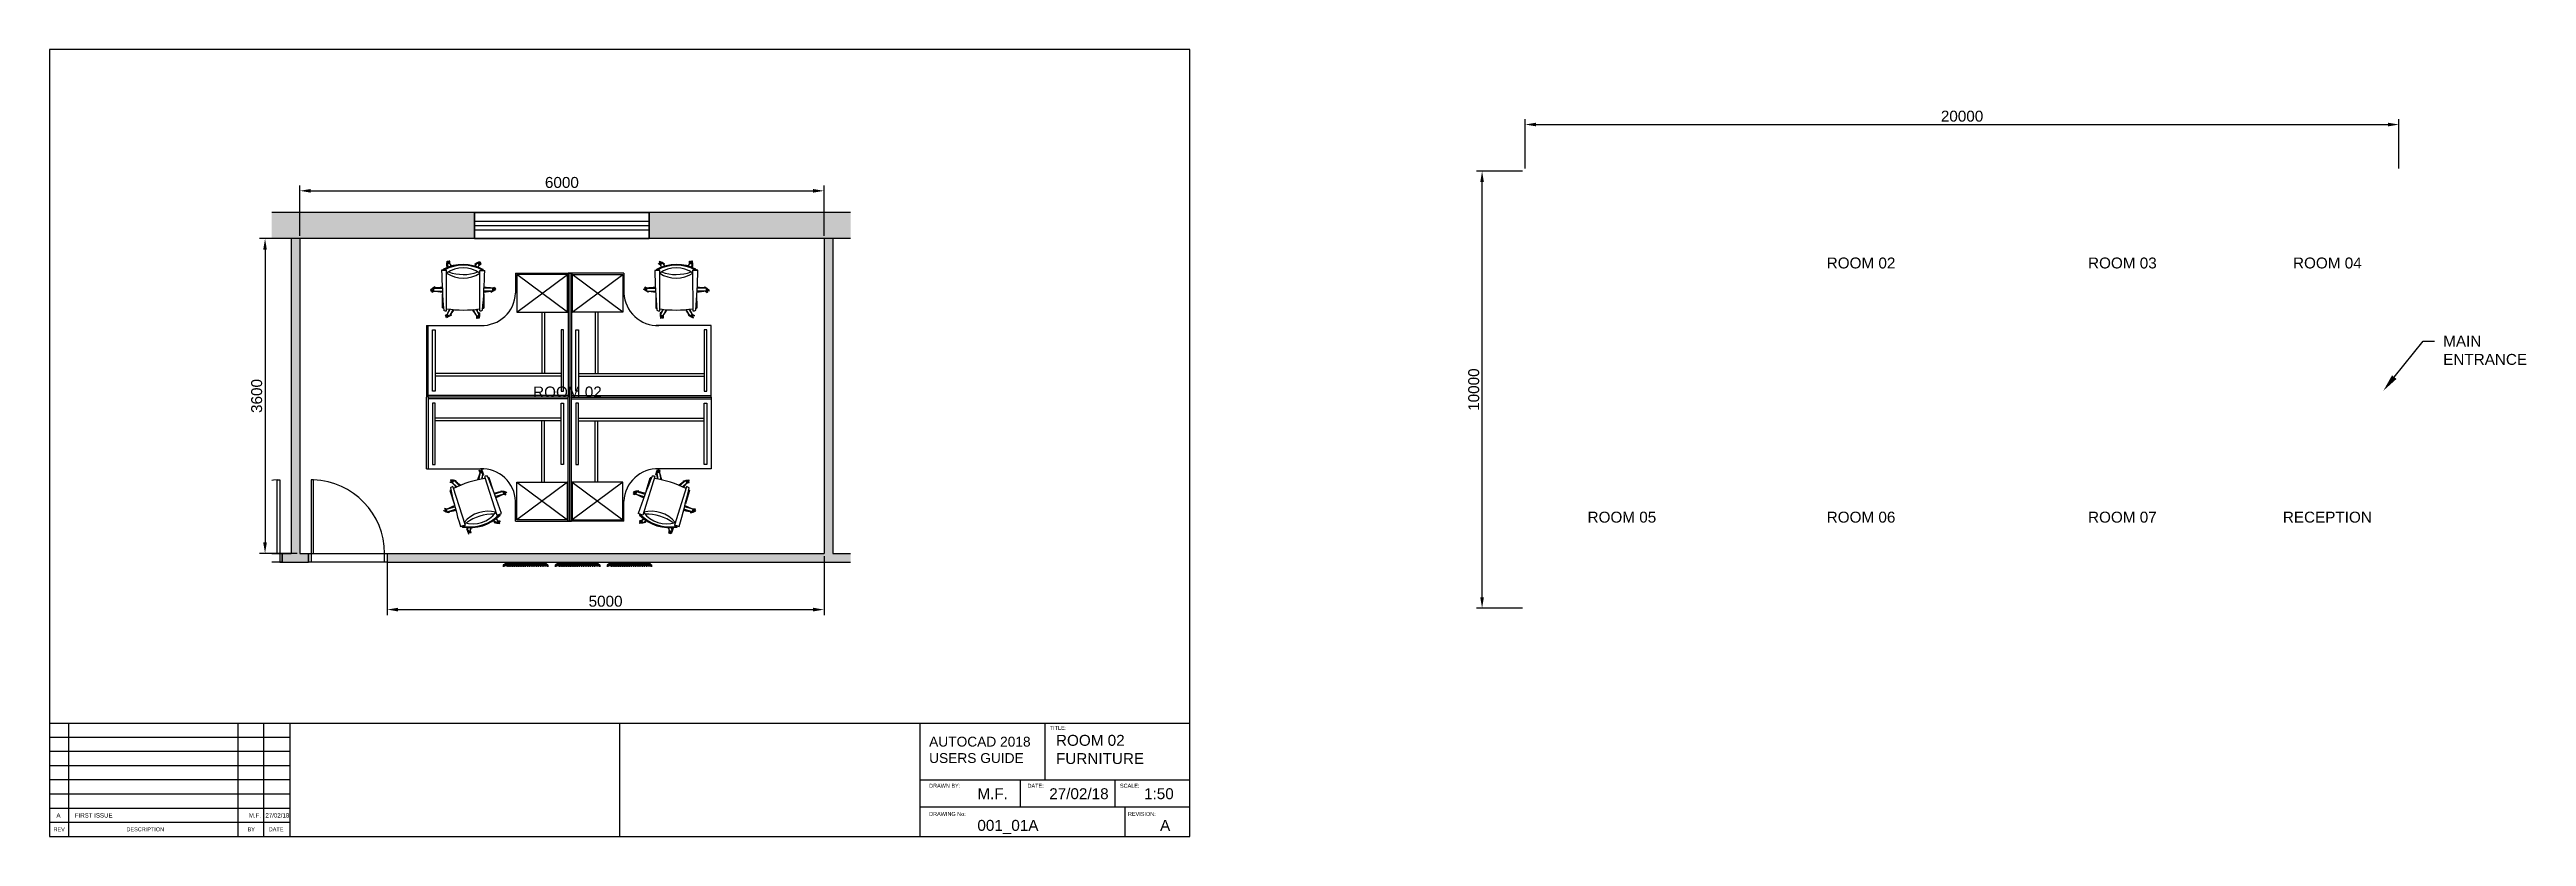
# Paper-space layout 'Room 02 Furniture' of a CAD drawing. Header units: millimetres. Extents: x 0 to 567, y 0 to 180.
# The model-space entities are those that its viewports show. They can reach past a viewport. Long polylines and large blocks are cut down to what shows.
import ezdxf
from ezdxf import colors
from ezdxf.entities.mleader import LeaderData, LeaderLine
from ezdxf.enums import TextEntityAlignment as Align
from ezdxf.math import Vec2, Vec3

# ---------------------------------------------------------------- set-up
doc = ezdxf.new("R2010")
doc.units = ezdxf.units.MM
doc.set_wipeout_variables(frame=1)
for name, color, linetype in [('Doors', 150, 'Continuous'), ('ExternalWalls', 7, 'Continuous'), ('FurnitureBlock', 7, 'Continuous'), ('Hatch', 252, 'Continuous'), ('InternalWalls', 7, 'Continuous'), ('Titleblock', 7, 'Continuous'), ('vport', 7, 'Continuous'), ('Windows', 92, 'Continuous')]:
    doc.layers.add(name, color=color, linetype=linetype)
doc.layers.get('vport').off()
doc.styles.get("Standard").update_dxf_attribs({"font": 'arial.ttf'})
doc.dimstyles.new('ISO-25', dxfattribs={"dimtxt": 2.5, "dimasz": 2.5, "dimexe": 1.25, "dimexo": 0.625, "dimtad": 1, "dimtxsty": 'Standard', "dimcen": 2.5, "dimadec": 0, "dimazin": 0, "dimtfac": 1, "dimtmove": 0, "dimatfit": 3, "dimfxl": 1, "dimarcsym": 0})

psp = doc.layouts.new('Room 02 Furniture')

# ---------------------------------------------------------------- texts
at = {"attachment_point": 1}
for s, insert, char_height in [('ROOM 02\\PFURNITURE', (230.375536, 23.231974), 2.5), ('M.F.', (212.386891, 11.022875), 2.5), ('27/02/18', (228.834605, 11.022875), 2.5), ('1:50', (250.539462, 11.022875), 2.5), ('A', (1.584183, 5.320823), 1), ('FIRST ISSUE', (5.799381, 5.320823), 1), ('M.F.', (45.609592, 5.320823), 1), ('27/02/18', (49.426314, 5.320823), 1), ('001_01A', (212.386891, 3.777915), 2.5), ('A', (254.203777, 3.777915), 2.5)]:
    psp.add_mtext_dynamic_manual_height_columns(s, width=29.72472058, gutter_width=12.5, heights=[0], dxfattribs=dict(at, insert=insert, char_height=char_height))
at = {"layer": 'Titleblock'}
for s, p in [('ROOM 02', (414.658101, 129.930564)), ('ROOM 03', (474.476589, 129.930564)), ('ROOM 04', (521.397903, 129.930564)), ('ROOM 05', (359.91841, 71.789431)), ('ROOM 06', (414.658101, 71.789431)), ('ROOM 07', (474.476589, 71.789431)), ('RECEPTION', (521.397903, 71.789431))]:
    psp.add_text(s, height=2.5, dxfattribs=at).set_placement(p, align=Align.CENTER)

msp = doc.modelspace()

# ---------------------------------------------------------------- blocks, each defined once
blk = doc.blocks.new('Titleblock01')
blk.add_lwpolyline([(253.18, 28.76), (253.18, 14.38)])
at = {"layer": 'Titleblock'}
for p, q in [((0, 28.76), (290, 28.76)), ((0, 25.26), (61.12, 25.26)), ((145, 28.76), (145, 0)), ((221.31, 28.76), (221.31, 0)), ((0, 21.65), (61.12, 21.65)), ((0, 18.04), (61.12, 18.04)), ((0, 14.43), (61.12, 14.43)), ((0, 10.82), (61.12, 10.82)), ((0, 7.22), (61.12, 7.22)), ((221.31, 7.54), (221.31, 0)), ((273.49, 7.54), (273.49, 0)), ((0, 3.61), (61.12, 3.61)), ((0, 0), (290, 0))]:
    blk.add_line(p, q, dxfattribs=at)
blk.add_lwpolyline([(0, 0), (290, 0), (290, 200), (0, 200)], close=True, dxfattribs=at)
for points in [[(0, 28.76), (0, 0)], [(4.79, 28.76), (4.79, 0)], [(47.93, 28.76), (47.93, 0)], [(54.44, 28.76), (54.44, 0)], [(61.12, 28.76), (61.12, 0)], [(221.31, 14.38), (290, 14.38)], [(221.31, 14.38), (221.31, 7.54)], [(246.86, 14.38), (246.86, 7.54)], [(270.92, 14.38), (270.92, 7.54)], [(221.31, 7.54), (290, 7.54)]]:
    blk.add_lwpolyline(points, dxfattribs=at)
at = {"layer": 'Titleblock', "attachment_point": 1}
for s, insert, char_height in [('AUTOCAD 2018 USERS GUIDE', (223.71, 25.34), 2.5), ('TITLE:', (254.4, 28.08), 1), ('DRAWN BY:', (223.71, 13.39), 1), ('DATE:', (248.73, 13.39), 1), ('SCALE:', (272.25, 13.39), 1), ('REV', (1.01, 2.31), 1), ('DESCRIPTION', (19.57, 2.31), 1), ('BY', (50.37, 2.31), 1), ('DATE', (55.76, 2.31), 1), ('DRAWING No:', (223.71, 6.21), 1), ('REVISION:', (274.28, 6.21), 1)]:
    blk.add_mtext_dynamic_manual_height_columns(s, width=29.7247, gutter_width=12.5, heights=[0], dxfattribs=dict(at, insert=insert, char_height=char_height))
blk = doc.blocks.new('*D49')
at = {"layer": 'Defpoints', "color": 0, "transparency": 16777216}
for p in [(537.78, 162.85), (337.78, 152.21), (537.78, 152.21)]:
    blk.add_point(p, dxfattribs=at)
at = {"layer": 'Titleblock', "color": 0, "lineweight": -2, "transparency": 16777216}
for p, q in [((337.78, 152.83), (337.78, 164.1)), ((340.28, 162.85), (535.28, 162.85)), ((537.78, 152.83), (537.78, 164.1))]:
    blk.add_line(p, q, dxfattribs=at)
at = {"layer": 'Titleblock', "color": 0, "transparency": 16777216}
for points in [[(340.28, 163.27), (340.28, 162.43), (337.78, 162.85)], [(535.28, 163.27), (535.28, 162.43), (537.78, 162.85)]]:
    blk.add_solid(points, dxfattribs=at)
at = {"layer": 'Titleblock', "color": 0, "transparency": 16777216, "insert": (437.78, 164.75), "char_height": 2.5, "attachment_point": 5}
blk.add_mtext('20000', dxfattribs=at)
blk = doc.blocks.new('*D50')
at = {"layer": 'Defpoints', "color": 0, "transparency": 16777216}
for p in [(327.91, 152.21), (337.78, 152.21), (337.78, 52.21)]:
    blk.add_point(p, dxfattribs=at)
at = {"layer": 'Titleblock', "color": 0, "lineweight": -2, "transparency": 16777216}
for p, q in [((337.16, 152.21), (326.66, 152.21)), ((327.91, 54.71), (327.91, 149.71)), ((337.16, 52.21), (326.66, 52.21))]:
    blk.add_line(p, q, dxfattribs=at)
at = {"layer": 'Titleblock', "color": 0, "transparency": 16777216}
for points in [[(327.5, 149.71), (328.33, 149.71), (327.91, 152.21)], [(327.5, 54.71), (328.33, 54.71), (327.91, 52.21)]]:
    blk.add_solid(points, dxfattribs=at)
at = {"layer": 'Titleblock', "color": 0, "transparency": 16777216, "insert": (326.01, 102.21), "char_height": 2.5, "attachment_point": 5, "rotation": 90}
blk.add_mtext('10000', dxfattribs=at)
blk = doc.blocks.new('*D54')
at = {"color": 0, "lineweight": -2, "transparency": 16777216}
for p, q in [((56.65, 136.75), (48.08, 136.75)), ((49.33, 134.25), (49.33, 67.25)), ((56.65, 64.75), (48.08, 64.75))]:
    blk.add_line(p, q, dxfattribs=at)
at = {"color": 0, "transparency": 16777216}
for points in [[(48.91, 134.25), (49.74, 134.25), (49.33, 136.75)], [(48.91, 67.25), (49.74, 67.25), (49.33, 64.75)]]:
    blk.add_solid(points, dxfattribs=at)
at = {"layer": 'Defpoints', "color": 0, "transparency": 16777216}
for p in [(57.28, 136.75), (49.33, 64.75), (57.28, 64.75)]:
    blk.add_point(p, dxfattribs=at)
at = {"color": 0, "transparency": 16777216, "insert": (47.42, 100.75), "char_height": 2.5, "attachment_point": 5, "rotation": 90}
blk.add_mtext('3600', dxfattribs=at)
blk = doc.blocks.new('*D55')
at = {"color": 0, "lineweight": -2, "transparency": 16777216}
for p, q in [((57.28, 137.37), (57.28, 148.94)), ((59.78, 147.69), (174.78, 147.69)), ((177.28, 137.37), (177.28, 148.94))]:
    blk.add_line(p, q, dxfattribs=at)
at = {"color": 0, "transparency": 16777216}
for points in [[(59.78, 148.1), (59.78, 147.27), (57.28, 147.69)], [(174.78, 148.1), (174.78, 147.27), (177.28, 147.69)]]:
    blk.add_solid(points, dxfattribs=at)
at = {"layer": 'Defpoints', "color": 0, "transparency": 16777216}
for p in [(177.28, 147.69), (57.28, 136.75), (177.28, 136.75)]:
    blk.add_point(p, dxfattribs=at)
at = {"color": 0, "transparency": 16777216, "insert": (117.28, 149.59), "char_height": 2.5, "attachment_point": 5}
blk.add_mtext('6000', dxfattribs=at)
blk = doc.blocks.new('*D56')
at = {"color": 0, "lineweight": -2, "transparency": 16777216}
for p, q in [((77.28, 64.12), (77.28, 50.64)), ((177.28, 64.12), (177.28, 50.64)), ((79.78, 51.89), (174.78, 51.89))]:
    blk.add_line(p, q, dxfattribs=at)
at = {"color": 0, "transparency": 16777216}
for points in [[(79.78, 52.31), (79.78, 51.47), (77.28, 51.89)], [(174.78, 52.31), (174.78, 51.47), (177.28, 51.89)]]:
    blk.add_solid(points, dxfattribs=at)
at = {"layer": 'Defpoints', "color": 0, "transparency": 16777216}
for p in [(77.28, 64.75), (177.28, 64.75), (177.28, 51.89)]:
    blk.add_point(p, dxfattribs=at)
at = {"color": 0, "transparency": 16777216, "insert": (127.28, 53.79), "char_height": 2.5, "attachment_point": 5}
blk.add_mtext('5000', dxfattribs=at)
blk = doc.blocks.new('Window01')
at = {"layer": 'Windows'}
for points in [[(0, 300), (0, 0)], [(2000, 300), (2000, 0)], [(0, 200), (2000, 200)], [(0, 150), (2000, 150)], [(0, 100), (2000, 100)]]:
    blk.add_lwpolyline(points, dxfattribs=at)
blk.add_lwpolyline([(0, 0), (2000, 0), (2000, 300), (0, 300)], close=True, dxfattribs=at)
blk = doc.blocks.new('A$Cfc165b64')
at = {"layer": 'FurnitureBlock', "color": 18, "true_color": 0x000000}
for p, q in [((2219, 902), (2220, 1135)), ((2264, 902), (2265, 1135)), ((2285, 1332), (2285, 709)), ((2287, 1334), (2540, 1334)), ((2287, 1330), (2540, 1330)), ((2293, 1335), (2293, 1334)), ((2293, 1330), (2293, 714)), ((2323, 1348), (2540, 1348)), ((2323, 1322), (2540, 1322)), ((2323, 1221), (2540, 1221)), ((2340, 714), (2340, 1330)), ((2365, 714), (2365, 1330)), ((2390, 714), (2390, 1330)), ((2415, 714), (2415, 1330)), ((2440, 714), (2440, 1330)), ((2465, 714), (2465, 1330)), ((2490, 714), (2490, 1330)), ((2515, 714), (2515, 1330)), ((2757, 1348), (2540, 1348)), ((2793, 1334), (2540, 1334)), ((2540, 714), (2540, 1330)), ((2793, 1330), (2540, 1330)), ((2757, 1322), (2540, 1322)), ((2757, 1221), (2540, 1221)), ((2565, 714), (2565, 1330)), ((2590, 714), (2590, 1330)), ((2615, 714), (2615, 1330)), ((2640, 714), (2640, 1330)), ((2665, 714), (2665, 1330)), ((2690, 714), (2690, 1330)), ((2715, 714), (2715, 1330)), ((2740, 714), (2740, 1330)), ((2787, 1335), (2787, 1334)), ((2787, 1330), (2787, 714)), ((2795, 1332), (2795, 709)), ((2813, 902), (2814, 1135)), ((2858, 902), (2859, 1135)), ((2879, 1332), (2879, 709)), ((2881, 1334), (3134, 1334)), ((2881, 1330), (3134, 1330)), ((2887, 1335), (2887, 1334)), ((2887, 1330), (2887, 714)), ((2917, 1348), (3134, 1348)), ((2917, 1322), (3134, 1322)), ((2917, 1221), (3134, 1221)), ((2934, 714), (2934, 1330)), ((2959, 714), (2959, 1330)), ((2984, 714), (2984, 1330)), ((3009, 714), (3009, 1330)), ((3034, 714), (3034, 1330)), ((3059, 714), (3059, 1330)), ((3084, 714), (3084, 1330)), ((3109, 714), (3109, 1330)), ((3351, 1348), (3134, 1348)), ((3387, 1334), (3134, 1334)), ((3134, 714), (3134, 1330)), ((3387, 1330), (3134, 1330)), ((3351, 1322), (3134, 1322)), ((3351, 1221), (3134, 1221)), ((3159, 714), (3159, 1330)), ((3184, 714), (3184, 1330)), ((3209, 714), (3209, 1330)), ((3234, 714), (3234, 1330)), ((3259, 714), (3259, 1330)), ((3284, 714), (3284, 1330)), ((3309, 714), (3309, 1330)), ((3334, 714), (3334, 1330)), ((3381, 1335), (3381, 1334)), ((3381, 1330), (3381, 714)), ((3389, 1332), (3389, 709)), ((3408, 902), (3408, 1135)), ((3453, 902), (3453, 1135)), ((3473, 1332), (3473, 709)), ((3475, 1334), (3728, 1334)), ((3475, 1330), (3728, 1330)), ((3481, 1335), (3481, 1334)), ((3481, 1330), (3481, 714)), ((3511, 1348), (3728, 1348)), ((3511, 1322), (3728, 1322)), ((3511, 1221), (3728, 1221)), ((3528, 714), (3528, 1330)), ((3553, 714), (3553, 1330)), ((3578, 714), (3578, 1330)), ((3603, 714), (3603, 1330)), ((3628, 714), (3628, 1330)), ((3653, 714), (3653, 1330)), ((3678, 714), (3678, 1330)), ((3703, 714), (3703, 1330)), ((3945, 1348), (3728, 1348)), ((3981, 1334), (3728, 1334)), ((3981, 1330), (3728, 1330)), ((3728, 714), (3728, 1330)), ((3945, 1322), (3728, 1322)), ((3945, 1221), (3728, 1221)), ((3753, 714), (3753, 1330)), ((3778, 714), (3778, 1330)), ((3803, 714), (3803, 1330)), ((3828, 714), (3828, 1330)), ((3853, 714), (3853, 1330)), ((3878, 714), (3878, 1330)), ((3903, 714), (3903, 1330)), ((3928, 714), (3928, 1330)), ((3975, 1335), (3975, 1334)), ((3975, 1330), (3975, 714)), ((3983, 1332), (3983, 709)), ((4002, 902), (4002, 1135)), ((4047, 902), (4047, 1135)), ((4140, 1247), (4467, 1247)), ((4467, 1247), (4517, 1247)), ((2287, 707), (2793, 707)), ((2293, 714), (2787, 714)), ((2881, 707), (3387, 707)), ((2887, 714), (3381, 714)), ((3475, 707), (3981, 707)), ((3481, 714), (3975, 714))]:
    blk.add_line(p, q, dxfattribs=at)
for points in [[(2293, 1335, -0.193227), (2295, 1339, -0.100049), (2302, 1344, -0.057828), (2311, 1347, -0.044372), (2323, 1348, -0.044372)], [(2323, 1322, -0.026524), (2311, 1322, -0.036397), (2302, 1324, -0.076097), (2294, 1327, -0.259446), (2293, 1330, -0.259446)], [(2323, 1221, -0.026524), (2311, 1222, -0.036397), (2302, 1223, -0.076097), (2294, 1226, -0.259446), (2293, 1229, -0.259446)], [(2787, 1335, 0.193227), (2785, 1339, 0.100049), (2778, 1344, 0.057828), (2769, 1347, 0.044372), (2757, 1348, 0.044372)], [(2757, 1322, 0.026524), (2769, 1322, 0.036397), (2778, 1324, 0.076097), (2786, 1327, 0.259446), (2787, 1330, 0.259446)], [(2757, 1221, 0.026524), (2769, 1222, 0.036397), (2778, 1223, 0.076097), (2786, 1226, 0.259446), (2787, 1229, 0.259446)], [(2887, 1335, -0.193227), (2889, 1339, -0.100049), (2896, 1344, -0.057828), (2905, 1347, -0.044372), (2917, 1348, -0.044372)], [(2917, 1322, -0.026524), (2905, 1322, -0.036397), (2896, 1324, -0.076097), (2888, 1327, -0.259446), (2887, 1330, -0.259446)], [(2917, 1221, -0.026524), (2905, 1222, -0.036397), (2896, 1223, -0.076097), (2888, 1226, -0.259446), (2887, 1229, -0.259446)], [(3381, 1335, 0.193227), (3379, 1339, 0.100049), (3372, 1344, 0.057828), (3363, 1347, 0.044372), (3351, 1348, 0.044372)], [(3351, 1322, 0.026524), (3363, 1322, 0.036397), (3372, 1324, 0.076097), (3380, 1327, 0.259446), (3381, 1330, 0.259446)], [(3351, 1221, 0.026524), (3363, 1222, 0.036397), (3372, 1223, 0.076097), (3380, 1226, 0.259446), (3381, 1229, 0.259446)], [(3481, 1335, -0.193227), (3483, 1339, -0.100049), (3490, 1344, -0.057828), (3499, 1347, -0.044372), (3511, 1348, -0.044372)], [(3511, 1322, -0.026524), (3499, 1322, -0.036397), (3490, 1324, -0.076097), (3482, 1327, -0.259446), (3481, 1330, -0.259446)], [(3511, 1221, -0.026524), (3499, 1222, -0.036397), (3490, 1223, -0.076097), (3482, 1226, -0.259446), (3481, 1229, -0.259446)], [(3975, 1335, 0.193227), (3973, 1339, 0.100049), (3966, 1344, 0.057828), (3957, 1347, 0.044372), (3945, 1348, 0.044372)], [(3945, 1322, 0.026524), (3957, 1322, 0.036397), (3966, 1324, 0.076097), (3974, 1327, 0.259446), (3975, 1330, 0.259446)], [(3945, 1221, 0.026524), (3957, 1222, 0.036397), (3966, 1223, 0.076097), (3974, 1226, 0.259446), (3975, 1229, 0.259446)]]:
    blk.add_lwpolyline(points, format="xyb", dxfattribs=at)
for centre, radius, start, end in [((3352, 1132), 1132, 174.2062, 179.8552), ((2242, 885), 362, 87.1652, 92.5453), ((1132, 1138), 1132, 359.8552, 5.5043), ((2272, 1217), 24.8, 59.4238, 118.0272), ((2272, 1249), 24.8, 244.6447, 300.5762), ((2287, 1332), 2, 90, 270), ((2793, 1332), 2, 270, 90), ((2807, 1217), 24.8, 62.0965, 120.5762), ((2807, 1217), 24.8, 62.0965, 120.5762), ((2807, 1249), 24.8, 239.4238, 295.0594), ((2807, 1249), 24.8, 239.4238, 295.0594), ((3947, 1132), 1132, 174.2062, 179.8552), ((2836, 885), 362, 87.1652, 92.5453), ((1727, 1138), 1132, 359.8552, 5.5043), ((2866, 1217), 24.8, 59.4238, 118.0272), ((2866, 1249), 24.8, 244.6447, 300.5762), ((2881, 1332), 2, 90, 270), ((3387, 1332), 2, 270, 90), ((3402, 1217), 24.8, 62.0965, 120.5762), ((3402, 1217), 24.8, 62.0965, 120.5762), ((3402, 1249), 24.8, 239.4238, 295.0594), ((3402, 1249), 24.8, 239.4238, 295.0594), ((4541, 1132), 1132, 174.2062, 179.8552), ((3430, 885), 362, 87.1652, 92.5453), ((2321, 1138), 1132, 359.8552, 5.5043), ((3460, 1217), 24.8, 59.4238, 118.0272), ((3460, 1249), 24.8, 244.6447, 300.5762), ((3475, 1332), 2, 90, 270), ((3981, 1332), 2, 270, 90), ((3996, 1217), 24.8, 62.0965, 120.5762), ((3996, 1217), 24.8, 62.0965, 120.5762), ((3996, 1217), 24.8, 62.0965, 120.5762), ((3996, 1249), 24.8, 239.4238, 295.0594), ((3996, 1249), 24.8, 239.4238, 295.0594), ((3996, 1249), 24.8, 239.4238, 295.0594), ((5135, 1132), 1132, 174.2062, 179.8552), ((4024, 885), 362, 87.1652, 92.5453), ((2915, 1138), 1132, 359.8552, 5.5043), ((4329, 1047), 275, 133.3418, 46.6582), ((2252, 902), 32.6, 179.8552, 213.633), ((2242, 1005), 122, 261.8579, 277.8525), ((2232, 902), 32.6, 326.0775, 359.8552), ((2272, 995), 24.8, 59.4238, 107.4891), ((2272, 1027), 24.8, 252.4172, 300.5762), ((2807, 995), 24.8, 75.2858, 120.5762), ((2807, 1027), 24.8, 239.4238, 284.6177), ((2846, 902), 32.6, 179.8552, 213.633), ((2836, 1005), 122, 261.8579, 277.8525), ((2826, 902), 32.6, 326.0775, 359.8552), ((2866, 995), 24.8, 59.4238, 107.4891), ((2866, 1027), 24.8, 252.4172, 300.5762), ((3402, 995), 24.8, 75.2858, 120.5762), ((3402, 1027), 24.8, 239.4238, 284.6177), ((3440, 902), 32.6, 179.8552, 213.633), ((3430, 1005), 122, 261.8579, 277.8525), ((3420, 902), 32.6, 326.0775, 359.8552), ((3460, 995), 24.8, 59.4238, 107.4891), ((3460, 1027), 24.8, 252.4172, 300.5762), ((3996, 995), 24.8, 75.2858, 120.5762), ((3996, 1027), 24.8, 239.4238, 284.6177), ((4034, 902), 32.6, 179.8552, 213.633), ((4024, 1005), 122, 261.8579, 277.8525), ((4014, 902), 32.6, 326.0775, 359.8552), ((2287, 709), 2, 180, 270), ((2793, 709), 2, 270, 0), ((2881, 709), 2, 180, 270), ((3387, 709), 2, 270, 0), ((3475, 709), 2, 180, 270), ((3981, 709), 2, 270, 0)]:
    blk.add_arc(centre, radius, start, end, dxfattribs=at)
blk = doc.blocks.new('A$Cfd734efa')
at = {"layer": 'FurnitureBlock', "color": 18, "linetype": 'ByBlock', "lineweight": -2, "ltscale": 0.2, "true_color": 0x000000}
for p, q in [((8377, 16172), (7557, 16172)), ((7557, 16172), (7557, 15542)), ((8357, 14572), (8357, 16172)), ((8377, 16172), (9197, 16172)), ((8377, 14572), (8377, 16172)), ((8397, 14572), (8397, 16172)), ((9197, 16172), (9197, 15542)), ((6957, 15172), (7188, 15172)), ((6957, 15172), (6957, 14532)), ((9797, 15172), (9567, 15172)), ((9797, 15172), (9797, 14532)), ((6957, 14572), (8377, 14572)), ((6957, 13932), (6957, 14572)), ((6957, 14552), (8377, 14552)), ((6957, 14532), (8377, 14532)), ((6957, 14532), (8377, 14532)), ((8357, 14532), (8357, 12932)), ((9797, 14572), (8377, 14572)), ((9797, 14552), (8377, 14552)), ((8377, 14532), (8377, 12932)), ((9797, 14532), (8377, 14532)), ((9797, 14532), (8377, 14532)), ((8397, 14532), (8397, 12932)), ((9797, 13932), (9797, 14572)), ((6957, 13932), (7188, 13932)), ((9797, 13932), (9567, 13932)), ((7557, 12912), (7557, 13563)), ((9197, 12912), (9197, 13563)), ((8377, 12932), (7557, 12932)), ((7557, 12912), (8377, 12912)), ((8377, 12932), (9197, 12932)), ((9197, 12912), (8377, 12912))]:
    blk.add_line(p, q, dxfattribs=at)
at = {"layer": 'FurnitureBlock', "color": 18, "linetype": 'ByBlock', "lineweight": -2, "true_color": 0x000000}
for p, q in [((6852, 15959), (6821, 15956)), ((6821, 15956), (6821, 15945)), ((6821, 15945), (6832, 15946)), ((6822, 15935), (6832, 15935)), ((6822, 15924), (6822, 15935)), ((6850, 15924), (6822, 15924)), ((6832, 15946), (6842, 15946)), ((6832, 15935), (6842, 15936)), ((6845, 15928), (6861, 15955)), ((6845, 15928), (6878, 15909)), ((6884, 15959), (6852, 15959)), ((6861, 15955), (6889, 15939)), ((6878, 15948), (6884, 15948)), ((6884, 15948), (6884, 15959)), ((6926, 15962), (6926, 16019)), ((6926, 16019), (6926, 15962)), ((7388, 15963), (6926, 15962)), ((7114, 16098), (7134, 16123)), ((7122, 16091), (7114, 16098)), ((7129, 16099), (7122, 16091)), ((7129, 16099), (7129, 16099)), ((7131, 16112), (7163, 16112)), ((7131, 16112), (7131, 16012)), ((7134, 16123), (7155, 16146)), ((7156, 16131), (7150, 16123)), ((7155, 16146), (7163, 16139)), ((7163, 16139), (7156, 16131)), ((7164, 16124), (7158, 16117)), ((7163, 16105), (7179, 16126)), ((7163, 16112), (7163, 16010)), ((7171, 16132), (7164, 16124)), ((7179, 16126), (7171, 16132)), ((7357, 16009), (7198, 16008)), ((7433, 15956), (7371, 15920)), ((7449, 15929), (7375, 15886)), ((7428, 15954), (7442, 15978)), ((7434, 15917), (7431, 15912)), ((7431, 15912), (7441, 15907)), ((7433, 15956), (7449, 15929)), ((7446, 15963), (7441, 15954)), ((7441, 15907), (7456, 15934)), ((7442, 15978), (7451, 15973)), ((7451, 15973), (7446, 15963)), ((7455, 15959), (7451, 15950)), ((7460, 15968), (7455, 15959)), ((7456, 15934), (7470, 15963)), ((7470, 15963), (7460, 15968)), ((9323, 15914), (9333, 15916)), ((9327, 15883), (9323, 15914)), ((9334, 15852), (9327, 15883)), ((9355, 15897), (9332, 15875)), ((9332, 15875), (9390, 15813)), ((9333, 15916), (9335, 15906)), ((9335, 15906), (9337, 15896)), ((9354, 15920), (9344, 15918)), ((9344, 15918), (9345, 15908)), ((9345, 15908), (9347, 15898)), ((9360, 15893), (9354, 15920)), ((9355, 15897), (9404, 15844)), ((9401, 15890), (9840, 15750)), ((9444, 15924), (9596, 15876)), ((9660, 15964), (9630, 15867)), ((9649, 15982), (9658, 15986)), ((9657, 15958), (9649, 15982)), ((9658, 15986), (9662, 15977)), ((9690, 15954), (9660, 15964)), ((9690, 15954), (9660, 15859)), ((9662, 15977), (9666, 15967)), ((9678, 15994), (9668, 15990)), ((9668, 15990), (9672, 15981)), ((9672, 15981), (9676, 15971)), ((9691, 15966), (9678, 15994)), ((9688, 15942), (9688, 15942)), ((9688, 15942), (9692, 15932)), ((9702, 15936), (9691, 15966)), ((9692, 15932), (9702, 15936)), ((6838, 15610), (6825, 15581)), ((6854, 15637), (6838, 15610)), ((6839, 15586), (6844, 15595)), ((6846, 15616), (6879, 15635)), ((6861, 15588), (6846, 15616)), ((6863, 15632), (6854, 15637)), ((6860, 15627), (6863, 15632)), ((6861, 15588), (6889, 15604)), ((7434, 15589), (7372, 15625)), ((7449, 15616), (7376, 15659)), ((7410, 15596), (7411, 15586)), ((7417, 15596), (7410, 15596)), ((7449, 15616), (7434, 15589)), ((7445, 15620), (7472, 15620)), ((7462, 15609), (7452, 15609)), ((7463, 15599), (7453, 15598)), ((7473, 15610), (7462, 15609)), ((7473, 15599), (7463, 15599)), ((7472, 15620), (7473, 15610)), ((7474, 15589), (7473, 15599)), ((9238, 15578), (9321, 15596)), ((9344, 15854), (9334, 15852)), ((9343, 15860), (9344, 15854)), ((9840, 15750), (9858, 15804)), ((9858, 15804), (9840, 15750)), ((9901, 15724), (9870, 15717)), ((9908, 15693), (9870, 15685)), ((9877, 15724), (9880, 15734)), ((9882, 15722), (9877, 15724)), ((9880, 15734), (9910, 15725)), ((9908, 15693), (9901, 15724)), ((9902, 15691), (9929, 15683)), ((9910, 15725), (9939, 15712)), ((9922, 15696), (9913, 15700)), ((9926, 15706), (9916, 15710)), ((9932, 15693), (9922, 15696)), ((9936, 15703), (9926, 15706)), ((9929, 15683), (9932, 15693)), ((9939, 15712), (9936, 15703)), ((6825, 15581), (6834, 15576)), ((6834, 15576), (6839, 15586)), ((6844, 15572), (6848, 15581)), ((6853, 15567), (6844, 15572)), ((6848, 15581), (6853, 15590)), ((6867, 15591), (6853, 15567)), ((6927, 15582), (6927, 15525)), ((7388, 15582), (6927, 15582)), ((7131, 15438), (7118, 15414)), ((7118, 15414), (7126, 15409)), ((7126, 15409), (7132, 15418)), ((7132, 15433), (7132, 15532)), ((7163, 15433), (7132, 15433)), ((7132, 15418), (7137, 15426)), ((7135, 15403), (7141, 15412)), ((7144, 15398), (7135, 15403)), ((7141, 15412), (7146, 15421)), ((7162, 15423), (7144, 15398)), ((7178, 15451), (7162, 15423)), ((7163, 15433), (7163, 15534)), ((7166, 15451), (7169, 15456)), ((7169, 15456), (7178, 15451)), ((7198, 15536), (7358, 15536)), ((7411, 15586), (7442, 15585)), ((7442, 15585), (7474, 15589)), ((9206, 15558), (9210, 15568)), ((9235, 15546), (9206, 15558)), ((9210, 15568), (9220, 15565)), ((9217, 15588), (9213, 15578)), ((9213, 15578), (9223, 15574)), ((9243, 15580), (9217, 15588)), ((9220, 15565), (9229, 15561)), ((9223, 15574), (9233, 15571)), ((9265, 15537), (9235, 15546)), ((9238, 15578), (9245, 15547)), ((9245, 15547), (9314, 15562)), ((9263, 15549), (9269, 15547)), ((9269, 15547), (9265, 15537)), ((9286, 15527), (9726, 15387)), ((9453, 15425), (9301, 15474)), ((9457, 15341), (9447, 15338)), ((9447, 15338), (9454, 15307)), ((9455, 15316), (9486, 15413)), ((9455, 15316), (9485, 15307)), ((9459, 15335), (9457, 15341)), ((9485, 15307), (9515, 15402)), ((9488, 15312), (9494, 15285)), ((9726, 15387), (9709, 15334)), ((9790, 15374), (9769, 15398)), ((9786, 15378), (9792, 15351)), ((9814, 15395), (9788, 15424)), ((9790, 15374), (9814, 15395)), ((9792, 15351), (9802, 15353)), ((9800, 15363), (9799, 15373)), ((9802, 15353), (9800, 15363)), ((9802, 15417), (9812, 15418)), ((9803, 15411), (9802, 15417)), ((9811, 15365), (9809, 15375)), ((9812, 15355), (9811, 15365)), ((9812, 15418), (9819, 15388)), ((9823, 15356), (9812, 15355)), ((9819, 15388), (9823, 15356)), ((9454, 15307), (9463, 15277)), ((9463, 15277), (9473, 15280)), ((9471, 15290), (9468, 15300)), ((9473, 15280), (9471, 15290)), ((9481, 15293), (9478, 15303)), ((9484, 15283), (9481, 15293)), ((9494, 15285), (9484, 15283)), ((7118, 13690), (7126, 13695)), ((7131, 13666), (7118, 13690)), ((7126, 13695), (7132, 13687)), ((7132, 13687), (7137, 13678)), ((7132, 13672), (7132, 13572)), ((7163, 13672), (7132, 13672)), ((7144, 13707), (7135, 13701)), ((7135, 13701), (7141, 13692)), ((7141, 13692), (7146, 13684)), ((7162, 13681), (7144, 13707)), ((7178, 13654), (7162, 13681)), ((7163, 13672), (7163, 13570)), ((7166, 13653), (7169, 13648)), ((7169, 13648), (7178, 13654)), ((9286, 13578), (9726, 13717)), ((9453, 13679), (9301, 13631)), ((9447, 13766), (9454, 13797)), ((9457, 13764), (9447, 13766)), ((9454, 13797), (9463, 13827)), ((9455, 13788), (9485, 13797)), ((9455, 13788), (9486, 13691)), ((9459, 13770), (9457, 13764)), ((9463, 13827), (9473, 13824)), ((9471, 13814), (9468, 13805)), ((9473, 13824), (9471, 13814)), ((9481, 13812), (9478, 13802)), ((9484, 13822), (9481, 13812)), ((9494, 13819), (9484, 13822)), ((9485, 13797), (9515, 13702)), ((9488, 13792), (9494, 13819)), ((9726, 13717), (9709, 13771)), ((9790, 13730), (9769, 13707)), ((9786, 13726), (9792, 13753)), ((9814, 13709), (9788, 13681)), ((9790, 13730), (9814, 13709)), ((9792, 13753), (9802, 13752)), ((9800, 13741), (9799, 13731)), ((9802, 13752), (9800, 13741)), ((9803, 13694), (9802, 13688)), ((9802, 13688), (9812, 13686)), ((9811, 13739), (9809, 13729)), ((9812, 13750), (9811, 13739)), ((9823, 13748), (9812, 13750)), ((9812, 13686), (9819, 13717)), ((9819, 13717), (9823, 13748)), ((6825, 13523), (6834, 13528)), ((6838, 13494), (6825, 13523)), ((6834, 13528), (6839, 13519)), ((6854, 13467), (6838, 13494)), ((6839, 13519), (6844, 13510)), ((6853, 13538), (6844, 13533)), ((6844, 13533), (6848, 13523)), ((6861, 13516), (6846, 13489)), ((6846, 13489), (6879, 13469)), ((6848, 13523), (6853, 13514)), ((6867, 13514), (6853, 13538)), ((6863, 13472), (6854, 13467)), ((6860, 13477), (6863, 13472)), ((6861, 13516), (6889, 13500)), ((6927, 13523), (6927, 13579)), ((7388, 13522), (6927, 13523)), ((7198, 13568), (7358, 13568)), ((7434, 13515), (7372, 13480)), ((7449, 13488), (7376, 13445)), ((7410, 13508), (7411, 13519)), ((7417, 13508), (7410, 13508)), ((7411, 13519), (7442, 13519)), ((7449, 13488), (7434, 13515)), ((7442, 13519), (7474, 13516)), ((7445, 13484), (7472, 13484)), ((7462, 13495), (7452, 13496)), ((7463, 13506), (7453, 13506)), ((7473, 13495), (7462, 13495)), ((7473, 13505), (7463, 13506)), ((7472, 13484), (7473, 13495)), ((7474, 13516), (7473, 13505)), ((9235, 13558), (9206, 13546)), ((9206, 13546), (9210, 13536)), ((9210, 13536), (9220, 13540)), ((9213, 13526), (9223, 13530)), ((9217, 13516), (9213, 13526)), ((9243, 13525), (9217, 13516)), ((9220, 13540), (9229, 13543)), ((9223, 13530), (9233, 13533)), ((9265, 13568), (9235, 13558)), ((9238, 13527), (9245, 13557)), ((9238, 13527), (9321, 13508)), ((9245, 13557), (9314, 13542)), ((9263, 13556), (9269, 13558)), ((9269, 13558), (9265, 13568)), ((9401, 13215), (9840, 13354)), ((9840, 13354), (9858, 13300)), ((9858, 13300), (9840, 13354)), ((9908, 13411), (9870, 13419)), ((9901, 13380), (9870, 13387)), ((9882, 13382), (9877, 13380)), ((9877, 13380), (9880, 13370)), ((9880, 13370), (9910, 13380)), ((9908, 13411), (9901, 13380)), ((9902, 13413), (9929, 13421)), ((9910, 13380), (9939, 13392)), ((9922, 13408), (9913, 13405)), ((9926, 13398), (9916, 13395)), ((9932, 13412), (9922, 13408)), ((9936, 13402), (9926, 13398)), ((9929, 13421), (9932, 13412)), ((9939, 13392), (9936, 13402)), ((6821, 13159), (6832, 13159)), ((6821, 13149), (6821, 13159)), ((6852, 13146), (6821, 13149)), ((6822, 13180), (6822, 13170)), ((6850, 13180), (6822, 13180)), ((6822, 13170), (6832, 13169)), ((6832, 13169), (6842, 13169)), ((6832, 13159), (6842, 13158)), ((6845, 13176), (6878, 13196)), ((6845, 13176), (6861, 13149)), ((6884, 13146), (6852, 13146)), ((6861, 13149), (6889, 13165)), ((6878, 13156), (6884, 13156)), ((6884, 13156), (6884, 13146)), ((6926, 13142), (6926, 13086)), ((6926, 13086), (6926, 13142)), ((7388, 13142), (6926, 13142)), ((7131, 12993), (7131, 13092)), ((7163, 12993), (7163, 13094)), ((7357, 13096), (7198, 13096)), ((7433, 13148), (7371, 13184)), ((7449, 13176), (7375, 13218)), ((7428, 13151), (7442, 13127)), ((7431, 13192), (7441, 13197)), ((7434, 13187), (7431, 13192)), ((7433, 13148), (7449, 13176)), ((7441, 13197), (7456, 13170)), ((7446, 13141), (7441, 13150)), ((7442, 13127), (7451, 13132)), ((7451, 13132), (7446, 13141)), ((7455, 13146), (7451, 13155)), ((7460, 13136), (7455, 13146)), ((7456, 13170), (7470, 13141)), ((7470, 13141), (7460, 13136)), ((9327, 13221), (9323, 13190)), ((9323, 13190), (9333, 13188)), ((9334, 13252), (9327, 13221)), ((9332, 13229), (9390, 13292)), ((9355, 13208), (9332, 13229)), ((9333, 13188), (9335, 13198)), ((9344, 13250), (9334, 13252)), ((9335, 13198), (9337, 13208)), ((9343, 13244), (9344, 13250)), ((9344, 13186), (9345, 13197)), ((9354, 13185), (9344, 13186)), ((9345, 13197), (9347, 13207)), ((9360, 13212), (9354, 13185)), ((9355, 13208), (9404, 13260)), ((9444, 13180), (9596, 13228)), ((9660, 13140), (9630, 13237)), ((9657, 13147), (9649, 13122)), ((9649, 13122), (9658, 13118)), ((9658, 13118), (9662, 13128)), ((9690, 13150), (9660, 13245)), ((9690, 13150), (9660, 13140)), ((9662, 13128), (9666, 13137)), ((9668, 13114), (9672, 13124)), ((9678, 13110), (9668, 13114)), ((9672, 13124), (9676, 13133)), ((9691, 13139), (9678, 13110)), ((9688, 13163), (9692, 13172)), ((9688, 13162), (9688, 13163)), ((9702, 13168), (9691, 13139)), ((9692, 13172), (9702, 13168)), ((7122, 13013), (7114, 13007)), ((7114, 13007), (7134, 12981)), ((7129, 13005), (7122, 13013)), ((7129, 13005), (7129, 13005)), ((7131, 12993), (7163, 12993)), ((7134, 12981), (7155, 12958)), ((7156, 12973), (7150, 12981)), ((7155, 12958), (7163, 12965)), ((7163, 12965), (7156, 12973)), ((7164, 12980), (7158, 12988)), ((7163, 12999), (7179, 12979)), ((7171, 12972), (7164, 12980)), ((7179, 12979), (7171, 12972))]:
    blk.add_line(p, q, dxfattribs=at)
at = {"layer": 'FurnitureBlock', "color": 18, "linetype": 'ByBlock', "lineweight": -2, "ltscale": 0.4, "true_color": 0x000000}
for p, q in [((8307, 16122), (7607, 16122)), ((7607, 16122), (7607, 16092)), ((7607, 16092), (8307, 16092)), ((8107, 14652), (8107, 16092)), ((8137, 14652), (8137, 16092)), ((8307, 16092), (8307, 16122)), ((8447, 16122), (9147, 16122)), ((8447, 16092), (8447, 16122)), ((9147, 16092), (8447, 16092)), ((8617, 14652), (8617, 16092)), ((8647, 14652), (8647, 16092)), ((9147, 16122), (9147, 16092)), ((7405, 14578), (6975, 15158)), ((7405, 15158), (6975, 14578)), ((6975, 14578), (6975, 15158)), ((6975, 15158), (7405, 15158)), ((7405, 15158), (7405, 14578)), ((9780, 15158), (9350, 15158)), ((9350, 15158), (9350, 14578)), ((9350, 15158), (9780, 14578)), ((9350, 14578), (9780, 15158)), ((9780, 14578), (9780, 15158)), ((7205, 14842), (7209, 14842)), ((7405, 14872), (8107, 14872)), ((7405, 14842), (8107, 14842)), ((9350, 14872), (8647, 14872)), ((9350, 14842), (8647, 14842)), ((6975, 14578), (7405, 14578)), ((7405, 14578), (6975, 14578)), ((6975, 14526), (6975, 13946)), ((7405, 14526), (6975, 14526)), ((7405, 13946), (6975, 14526)), ((6975, 14526), (7405, 14526)), ((7405, 14526), (6975, 13946)), ((7405, 13946), (7405, 14526)), ((7607, 14622), (7607, 14652)), ((7607, 14652), (8307, 14652)), ((8307, 14622), (7607, 14622)), ((8307, 14482), (7607, 14482)), ((7607, 14482), (7607, 14452)), ((8307, 14652), (8307, 14622)), ((8307, 14452), (8307, 14482)), ((9147, 14652), (8447, 14652)), ((8447, 14652), (8447, 14622)), ((8447, 14622), (9147, 14622)), ((8447, 14482), (9147, 14482)), ((8447, 14452), (8447, 14482)), ((9147, 14622), (9147, 14652)), ((9147, 14482), (9147, 14452)), ((9350, 14578), (9780, 14578)), ((9780, 14578), (9350, 14578)), ((9780, 14526), (9350, 14526)), ((9350, 14526), (9780, 13946)), ((9350, 13946), (9780, 14526)), ((9350, 13946), (9350, 14526)), ((9350, 14526), (9780, 14526)), ((9780, 14526), (9780, 13946)), ((7205, 14262), (7209, 14262)), ((7405, 14262), (8107, 14262)), ((7405, 14232), (8107, 14232)), ((7607, 14452), (8307, 14452)), ((8107, 14452), (8107, 13012)), ((8137, 14452), (8137, 13012)), ((9147, 14452), (8447, 14452)), ((8617, 14452), (8617, 13012)), ((8647, 14452), (8647, 13012)), ((9350, 14262), (8647, 14262)), ((9350, 14232), (8647, 14232)), ((6975, 13946), (7405, 13946)), ((9780, 13946), (9350, 13946)), ((7607, 12982), (7607, 13012)), ((7607, 13012), (8307, 13012)), ((8307, 12982), (7607, 12982)), ((8307, 13012), (8307, 12982)), ((9147, 13012), (8447, 13012)), ((8447, 13012), (8447, 12982)), ((8447, 12982), (9147, 12982)), ((9147, 12982), (9147, 13012))]:
    blk.add_line(p, q, dxfattribs=at)
at = {"layer": 'FurnitureBlock', "color": 18, "linetype": 'ByBlock', "lineweight": -2, "true_color": 0x000000}
for centre, radius, start, end in [((6853, 15942), 12.1, 60.0826, 240.0826), ((7986, 17423), 1881, 232.6348, 233.8507), ((6853, 15942), 5.25, 60.0826, 240.0826), ((7340, 15772), 481, 152.1512, 208.014), ((6142, 14217), 1881, 66.5672, 67.5304), ((7340, 15772), 471, 152.3754, 207.7898), ((7222, 15772), 324, 144.0738, 216.0914), ((6919, 15994), 5.33, 323.0097, 141.3935), ((6809, 9229), 6790, 85.1567, 89.0108), ((6465, 15771), 509, 340.7215, 19.4437), ((6662, 15771), 353, 327.4648, 32.7004), ((8996, 15871), 1881, 172.6348, 175.6756), ((7147, 16112), 12.1, 0.0826, 180.0826), ((7147, 16112), 5.25, 0.0826, 180.0826), ((5298, 15865), 1881, 4.4077, 7.5304), ((6183, 15771), 1198, 10.8999, 11.4567), ((6183, 15771), 1198, 350.9424, 9.2228), ((8157, 14220), 1881, 112.6348, 114.7257), ((6303, 17420), 1881, 304.783, 307.5304), ((7344, 15972), 44.9, 347.9209, 31.087), ((7441, 15942), 12.1, 300.0826, 120.0826), ((7441, 15942), 5.25, 300.0826, 120.0826), ((10492, 15344), 1198, 153.2872, 171.5677), ((9344, 15886), 12.1, 42.4275, 222.4275), ((10873, 16954), 1881, 214.9797, 217.7271), ((9344, 15886), 5.25, 42.4275, 222.4275), ((8143, 14459), 1881, 47.7844, 49.8752), ((9445, 15885), 44.9, 131.423, 174.5892), ((7929, 9293), 6790, 73.4992, 77.3534), ((10492, 15344), 1198, 151.0534, 151.6101), ((11364, 15168), 1881, 154.9797, 158.1024), ((9675, 15959), 12.1, 342.4275, 162.4275), ((9675, 15959), 5.25, 342.4275, 162.4275), ((7839, 16285), 1881, 346.8345, 349.8752), ((6853, 15602), 12.1, 120.0826, 300.0826), ((7991, 14124), 1881, 126.3145, 127.5304), ((6853, 15602), 5.25, 120.0826, 300.0826), ((6138, 17324), 1881, 292.6348, 293.598), ((8153, 17327), 1881, 245.4395, 247.5304), ((6308, 14122), 1881, 52.6348, 55.3823), ((7442, 15603), 12.1, 240.0826, 60.0826), ((7442, 15603), 5.25, 240.0826, 60.0826), ((9877, 13809), 1881, 107.1278, 109.8752), ((10035, 15489), 353, 129.8097, 195.0453), ((9502, 15658), 324, 306.4186, 18.4363), ((10223, 15430), 509, 143.0663, 181.7886), ((9389, 15694), 471, 314.7203, 10.1347), ((9389, 15694), 481, 314.4961, 10.3588), ((9858, 15778), 5.33, 21.1165, 199.5004), ((10064, 13850), 1881, 94.9797, 95.9428), ((9268, 17462), 1881, 288.6593, 289.8752), ((9904, 15708), 12.1, 282.4275, 102.4275), ((9904, 15708), 5.25, 282.4275, 102.4275), ((6919, 15550), 5.33, 218.7717, 37.1555), ((6790, 22314), 6790, 271.1544, 275.0085), ((8996, 15679), 1881, 184.4896, 187.5304), ((7148, 15433), 12.1, 180.0826, 0.0826), ((7148, 15433), 5.25, 180.0826, 0.0826), ((5298, 15674), 1881, 352.6348, 355.7576), ((6183, 15771), 1198, 348.7085, 349.2653), ((7345, 15573), 44.9, 329.0782, 12.2443), ((9241, 15562), 12.1, 102.4275, 282.4275), ((9241, 15562), 5.25, 102.4275, 282.4275), ((9081, 17420), 1881, 274.9797, 277.0705), ((9325, 15504), 44.9, 150.2657, 193.4319), ((11879, 21768), 6790, 247.5016, 251.3557), ((10492, 15344), 1198, 173.2448, 173.8015), ((11307, 14986), 1881, 166.7525, 169.8752), ((9470, 15312), 12.1, 162.4275, 342.4275), ((9470, 15312), 5.25, 162.4275, 342.4275), ((7781, 16102), 1881, 334.9797, 338.0205), ((9723, 15355), 5.33, 125.3546, 303.7384), ((11002, 16812), 1881, 228.9121, 229.8752), ((8273, 14317), 1881, 34.9797, 36.1956), ((9802, 15385), 12.1, 222.4275, 42.4275), ((9802, 15385), 5.25, 222.4275, 42.4275), ((8996, 13425), 1881, 172.4696, 175.5104), ((7148, 13672), 12.1, 359.9174, 179.9174), ((7148, 13672), 5.25, 359.9174, 179.9174), ((5298, 13431), 1881, 4.2424, 7.3652), ((9325, 13600), 44.9, 166.5681, 209.7343), ((11879, 7337), 6790, 108.6443, 112.4984), ((10492, 13760), 1198, 186.1985, 186.7552), ((11307, 14119), 1881, 190.1248, 193.2475), ((9470, 13793), 12.1, 17.5725, 197.5725), ((9470, 13793), 5.25, 17.5725, 197.5725), ((7781, 13002), 1881, 21.9795, 25.0203), ((10035, 13615), 353, 164.9547, 230.1903), ((9502, 13446), 324, 341.5637, 53.5814), ((10223, 13675), 509, 178.2114, 216.9337), ((9723, 13750), 5.33, 56.2616, 234.6454), ((9389, 13411), 471, 349.8653, 45.2797), ((9389, 13411), 481, 349.6412, 45.5039), ((11002, 12292), 1881, 130.1248, 131.0879), ((8273, 14787), 1881, 323.8044, 325.0203), ((9802, 13720), 12.1, 317.5725, 137.5725), ((9802, 13720), 5.25, 317.5725, 137.5725), ((6853, 13502), 12.1, 59.9174, 239.9174), ((7991, 14980), 1881, 232.4696, 233.6855), ((6853, 13502), 5.25, 59.9174, 239.9174), ((7340, 13332), 481, 151.986, 207.8488), ((6138, 11780), 1881, 66.402, 67.3652), ((7340, 13332), 471, 152.2102, 207.6246), ((7222, 13332), 324, 143.9086, 215.9262), ((6919, 13555), 5.33, 322.8445, 141.2283), ((6790, 6790), 6790, 84.9915, 88.8456), ((6465, 13333), 509, 340.5563, 19.2785), ((6662, 13333), 353, 327.2996, 32.5352), ((6183, 13334), 1198, 10.7347, 11.2915), ((6183, 13334), 1198, 350.7772, 9.0576), ((8153, 11777), 1881, 112.4696, 114.5605), ((6308, 14983), 1881, 304.6177, 307.3652), ((7345, 13532), 44.9, 347.7557, 30.9218), ((7442, 13502), 12.1, 299.9174, 119.9174), ((7442, 13502), 5.25, 299.9174, 119.9174), ((9241, 13542), 12.1, 77.5725, 257.5725), ((9241, 13542), 5.25, 77.5725, 257.5725), ((9877, 15295), 1881, 250.1248, 252.8722), ((9081, 11684), 1881, 82.9295, 85.0203), ((10492, 13760), 1198, 188.4323, 206.7128), ((9858, 13326), 5.33, 160.4996, 338.8835), ((9268, 11643), 1881, 70.1248, 71.3407), ((10064, 15254), 1881, 264.0572, 265.0203), ((9904, 13396), 12.1, 257.5725, 77.5725), ((9904, 13396), 5.25, 257.5725, 77.5725), ((6853, 13163), 12.1, 119.9174, 299.9174), ((7986, 11682), 1881, 126.1493, 127.3652), ((6853, 13163), 5.25, 119.9174, 299.9174), ((6142, 14887), 1881, 292.4696, 293.4328), ((6919, 13110), 5.33, 218.6065, 36.9903), ((6809, 19875), 6790, 270.9892, 274.8433), ((8996, 13234), 1881, 184.3244, 187.3652), ((5298, 13239), 1881, 352.4696, 355.5923), ((6183, 13334), 1198, 348.5433, 349.1001), ((8157, 14884), 1881, 245.2743, 247.3652), ((6303, 11684), 1881, 52.4696, 55.217), ((7344, 13132), 44.9, 328.913, 12.0791), ((7441, 13162), 12.1, 239.9174, 59.9174), ((7441, 13162), 5.25, 239.9174, 59.9174), ((10873, 12151), 1881, 142.2729, 145.0203), ((9344, 13218), 12.1, 137.5725, 317.5725), ((9344, 13218), 5.25, 137.5725, 317.5725), ((8143, 14646), 1881, 310.1248, 312.2156), ((9445, 13219), 44.9, 185.4108, 228.577), ((7929, 19811), 6790, 282.6466, 286.5008), ((10492, 13760), 1198, 208.3899, 208.9466), ((11364, 13936), 1881, 201.8976, 205.0203), ((9675, 13145), 12.1, 197.5725, 17.5725), ((7839, 12819), 1881, 10.1248, 13.1655), ((9675, 13145), 5.25, 197.5725, 17.5725), ((7147, 12993), 12.1, 179.9174, 359.9174), ((7147, 12993), 5.25, 179.9174, 359.9174)]:
    blk.add_arc(centre, radius, start, end, dxfattribs=at)
at = {"layer": 'FurnitureBlock', "color": 18, "linetype": 'ByBlock', "lineweight": -2, "ltscale": 0.2, "true_color": 0x000000}
for centre, start, end in [((7172, 15557), 272.2632, 2.2632), ((9582, 15557), 177.7368, 267.7368), ((7172, 13547), 357.7368, 87.7368), ((9582, 13547), 92.2632, 182.2632)]:
    blk.add_arc(centre, 385, start, end, dxfattribs=at)
blk = doc.blocks.new('*U81')
at = {"layer": 'Doors'}
for points in [[(30, 100), (59, 100), (59, 940), (30, 940)], [(0, 100), (30, 100), (30, 0), (0, 0)], [(870, 100), (900, 100), (900, 0), (870, 0)]]:
    blk.add_lwpolyline(points, close=True, dxfattribs=at)
blk.add_arc((30, 100), 840, 0, 88.0155, dxfattribs=at)
blk = doc.blocks.new('*U80')
at = {"layer": 'Doors'}
for points in [[(870, 100), (841, 100), (841, 940), (870, 940)], [(30, 100), (0, 100), (0, 0), (30, 0)], [(900, 100), (870, 100), (870, 0), (900, 0)]]:
    blk.add_lwpolyline(points, close=True, dxfattribs=at)
blk.add_arc((870, 100), 840, 91.9845, 180, dxfattribs=at)

# ---------------------------------------------------------------- dimensions: what is measured, and where the dimension line sits
at = {"color": 0}
for base, p1, p2, picture, middle in [((177.277485, 147.686291), (57.277487, 136.747281), (177.277485, 136.747281), '*D55', (117.277486, 149.587723)), ((177.277485, 51.889545), (77.277487, 64.747282), (177.277485, 64.747282), '*D56', (127.277486, 53.790978))]:
    dim = psp.add_linear_dim(base=base, p1=p1, p2=p2, dimstyle='ISO-25', override={"dimlfac": -50.000001}, dxfattribs=at)
    dim.commit()
    dim.dimension.update_dxf_attribs({"geometry": picture, "text_midpoint": middle})
dim = psp.add_linear_dim(base=(49.325209, 64.747282), p1=(57.277487, 136.747281), p2=(57.277487, 64.747282), angle=90, dimstyle='ISO-25', override={"dimlfac": -50.000001}, dxfattribs=at)
dim.commit()
dim.dimension.update_dxf_attribs({"geometry": '*D54', "text_midpoint": (47.422924, 100.747282)})
at = {"layer": 'Titleblock'}
dim = psp.add_linear_dim(base=(537.784551, 162.850066), p1=(337.784553, 152.209727), p2=(537.784551, 152.209727), dimstyle='ISO-25', override={"dimlfac": -100.000001}, dxfattribs=at)
dim.commit()
dim.dimension.update_dxf_attribs({"geometry": '*D49', "text_midpoint": (437.784552, 164.751499)})
dim = psp.add_linear_dim(base=(327.913018, 152.209727), p1=(337.784553, 52.209728), p2=(337.784553, 152.209727), angle=90, dimstyle='ISO-25', override={"dimlfac": -100.000001}, dxfattribs=at)
dim.commit()
dim.dimension.update_dxf_attribs({"geometry": '*D50', "text_midpoint": (326.011586, 102.209727)})

# ---------------------------------------------------------------- hatches: boundary and pattern name
at = {"layer": 'Hatch'}
h = msp.add_hatch(color=256, dxfattribs=at)
h.dxf.hatch_style = 1
h.paths.add_polyline_path([(300, 9700), (900, 9700), (900, 10000), (0, 10000), (0, 0), (900, 0), (900, 300), (300, 300)])
h.paths.add_polyline_path([(6500, 10000), (2900, 10000), (2900, 9700), (6500, 9700)])
h.paths.add_polyline_path([(12600, 10000), (8500, 10000), (8500, 9700), (12600, 9700)])
h.paths.add_polyline_path([(17100, 10000), (14600, 10000), (14600, 9700), (17100, 9700)])
h.paths.add_polyline_path([(20000, 10000), (19100, 10000), (19100, 9700), (19700, 9700), (19700, 5900), (20000, 5900)])
h.paths.add_polyline_path([(20000, 4100), (19700, 4100), (19700, 300), (19100, 300), (19100, 0), (20000, 0)])
h.paths.add_polyline_path([(17100, 300), (14600, 300), (14600, 0), (17100, 0)])
h.paths.add_polyline_path([(12600, 300), (8500, 300), (8500, 0), (12600, 0)])
h.paths.add_polyline_path([(6500, 300), (2900, 300), (2900, 0), (6500, 0)])
h = msp.add_hatch(color=256, dxfattribs=at)
h.dxf.hatch_style = 1
h.paths.add_polyline_path([(4500, 9700), (4400, 9700), (4400, 6100), (4300, 6100), (4300, 6000), (4600, 6000), (4600, 6100), (4500, 6100)])
h.paths.add_polyline_path([(3400, 6100), (300, 6100), (300, 6000), (3400, 6000)])
h.paths.add_polyline_path([(3400, 4000), (300, 4000), (300, 3900), (3400, 3900)])
h.paths.add_polyline_path([(4600, 4000), (4300, 4000), (4300, 3900), (4400, 3900), (4400, 300), (4500, 300), (4500, 3900), (4600, 3900)])
h.paths.add_polyline_path([(15600, 4000), (5500, 4000), (5500, 3900), (10500, 3900), (10500, 300), (10600, 300), (10600, 3900), (15600, 3900)])
h.paths.add_polyline_path([(15600, 6100), (10600, 6100), (10600, 9700), (10500, 9700), (10500, 6100), (5500, 6100), (5500, 6000), (15600, 6000)])
h.paths.add_polyline_path([(16700, 4000), (16500, 4000), (16500, 3900), (16600, 3900), (16600, 300), (16700, 300)])
h.paths.add_polyline_path([(18700, 6100), (16700, 6100), (16700, 9700), (16600, 9700), (16600, 6100), (16500, 6100), (16500, 6000), (18700, 6000)])
h.paths.add_polyline_path([(19700, 6100), (19600, 6100), (19600, 6000), (19700, 6000)])

# ---------------------------------------------------------------- linework, layer by layer
at = {"layer": 'ExternalWalls', "color": 7, "true_color": 0xffffff}
for points in [[(20000, 5900), (20000, 10000), (0, 10000), (0, 0), (20000, 0), (20000, 4100)], [(19700, 5900), (19700, 9700), (300, 9700), (300, 300), (19700, 300), (19700, 4100)]]:
    msp.add_lwpolyline(points, dxfattribs=at)
at = {"layer": 'ExternalWalls'}
for points in [[(6500, 10000), (6500, 9700)], [(8500, 10000), (8500, 9700)]]:
    msp.add_lwpolyline(points, dxfattribs=at)
at = {"layer": 'InternalWalls'}
for points in [[(4400, 9700), (4400, 6100)], [(4500, 9700), (4500, 6100)], [(10500, 9700), (10500, 6100)], [(10600, 9700), (10600, 6100)], [(4300, 6100), (4300, 6000)], [(4300, 6100), (4400, 6100)], [(4300, 6000), (4600, 6000)], [(4500, 6100), (4600, 6100)], [(4600, 6100), (4600, 6000)], [(5500, 6100), (5500, 6000)], [(5500, 6100), (10500, 6100)], [(5500, 6000), (15600, 6000)], [(10600, 6100), (15600, 6100)]]:
    msp.add_lwpolyline(points, dxfattribs=at)
at = {"layer": 'InternalWalls', "color": 0}
for points in [[(3400, 6100), (4300, 6100), (4300, 6000), (3400, 6000)], [(4600, 6100), (5500, 6100), (5500, 6000), (4600, 6000)]]:
    msp.add_lwpolyline(points, close=True, dxfattribs=at)
at = {"layer": 'Windows', "color": 0}
msp.add_lwpolyline([(6500, 10000), (8500, 10000), (8500, 9700), (6500, 9700)], close=True, dxfattribs=at)

# ---------------------------------------------------------------- block references
at = {"color": 0}
for name, p in [('*U80', (3400, 6000)), ('*U81', (4600, 6000))]:
    msp.add_blockref(name, p, dxfattribs=at)
at = {"layer": 'FurnitureBlock', "rotation": 270}
msp.add_blockref('A$Cfd734efa', (-6962, 16264), dxfattribs=at)
at = {"layer": 'FurnitureBlock'}
msp.add_blockref('A$Cfc165b64', (4544, 4636), dxfattribs=at)
at = {"layer": 'Windows'}
msp.add_blockref('Window01', (6500, 9700), dxfattribs=at)

# ---------------------------------------------------------------- block references
at = {"layer": 'Titleblock', "xscale": 0.9, "yscale": 0.9, "zscale": 0.9}
psp.add_blockref('Titleblock01', (-0.000001, 0), dxfattribs=at)

psp.set_redraw_order([(e.dxf.handle, doc.entitydb.next_handle()) for e in psp.query("TEXT MTEXT ATTDEF DIMENSION ARC_DIMENSION")])  # texts and dimensions are drawn at this point

# ---------------------------------------------------------------- leaders
at = {"layer": 'Titleblock'}
ml = psp.add_multileader_mtext('Standard', dxfattribs=at)
ml.set_content('MAIN\\PENTRANCE', color=256)
ml.set_leader_properties()
ml.build(insert=Vec2(0, 0))
ctx = ml.context
ctx.base_point, ctx.char_height, ctx.plane_origin = Vec3(545.915334, 113.272868), 2.5, Vec3(534.209892, 101.944808)
notes = []
notes.append((ctx, [(0, (1, 1, 0), (543.295139, 113.272868), (1, 0), 2.620195, [(0, [(534.209892, 101.944808)], 0, [])])]))
ctx.mtext.insert, ctx.mtext.flow_direction = Vec3(547.915334, 114.544185), 5
for ctx, leaders in notes:
    for number, flags, end, landing, length, lines in leaders:
        leader = LeaderData()
        leader.index, (leader.has_last_leader_line, leader.has_dogleg_vector, leader.attachment_direction) = number, flags
        leader.last_leader_point, leader.dogleg_vector, leader.dogleg_length = Vec3(end), Vec3(landing), length
        for number, points, colour, breaks in lines:
            line = LeaderLine()
            line.index, line.vertices, line.color, line.breaks = number, Vec3.list(points), colors.encode_raw_color(colour), breaks
            leader.lines.append(line)
        ctx.leaders.append(leader)

# ---------------------------------------------------------------- viewports
at = {"layer": 'vport'}
psp.add_viewport(center=(117.107803, 103.738367), size=(132.508476, 84.14825197), view_center_point=(7491.515839, 8049.554237), view_height=4207.41265683, dxfattribs=at)

# ---------------------------------------------------------------- next in the draw order: wipeouts: each hides what was drawn before it
psp.add_wipeout([(110.087501, 99.503034), (127.098415, 99.503034), (127.098415, 103.840006), (110.087501, 103.840006)]).dxf.layer = 'Titleblock'

# ---------------------------------------------------------------- next in the draw order: texts
at = {"layer": 'Titleblock'}
psp.add_text('ROOM 02', height=2.5, dxfattribs=at).set_placement((118.547767, 100.420667), align=Align.CENTER)

doc.saveas('drawing.dxf')
